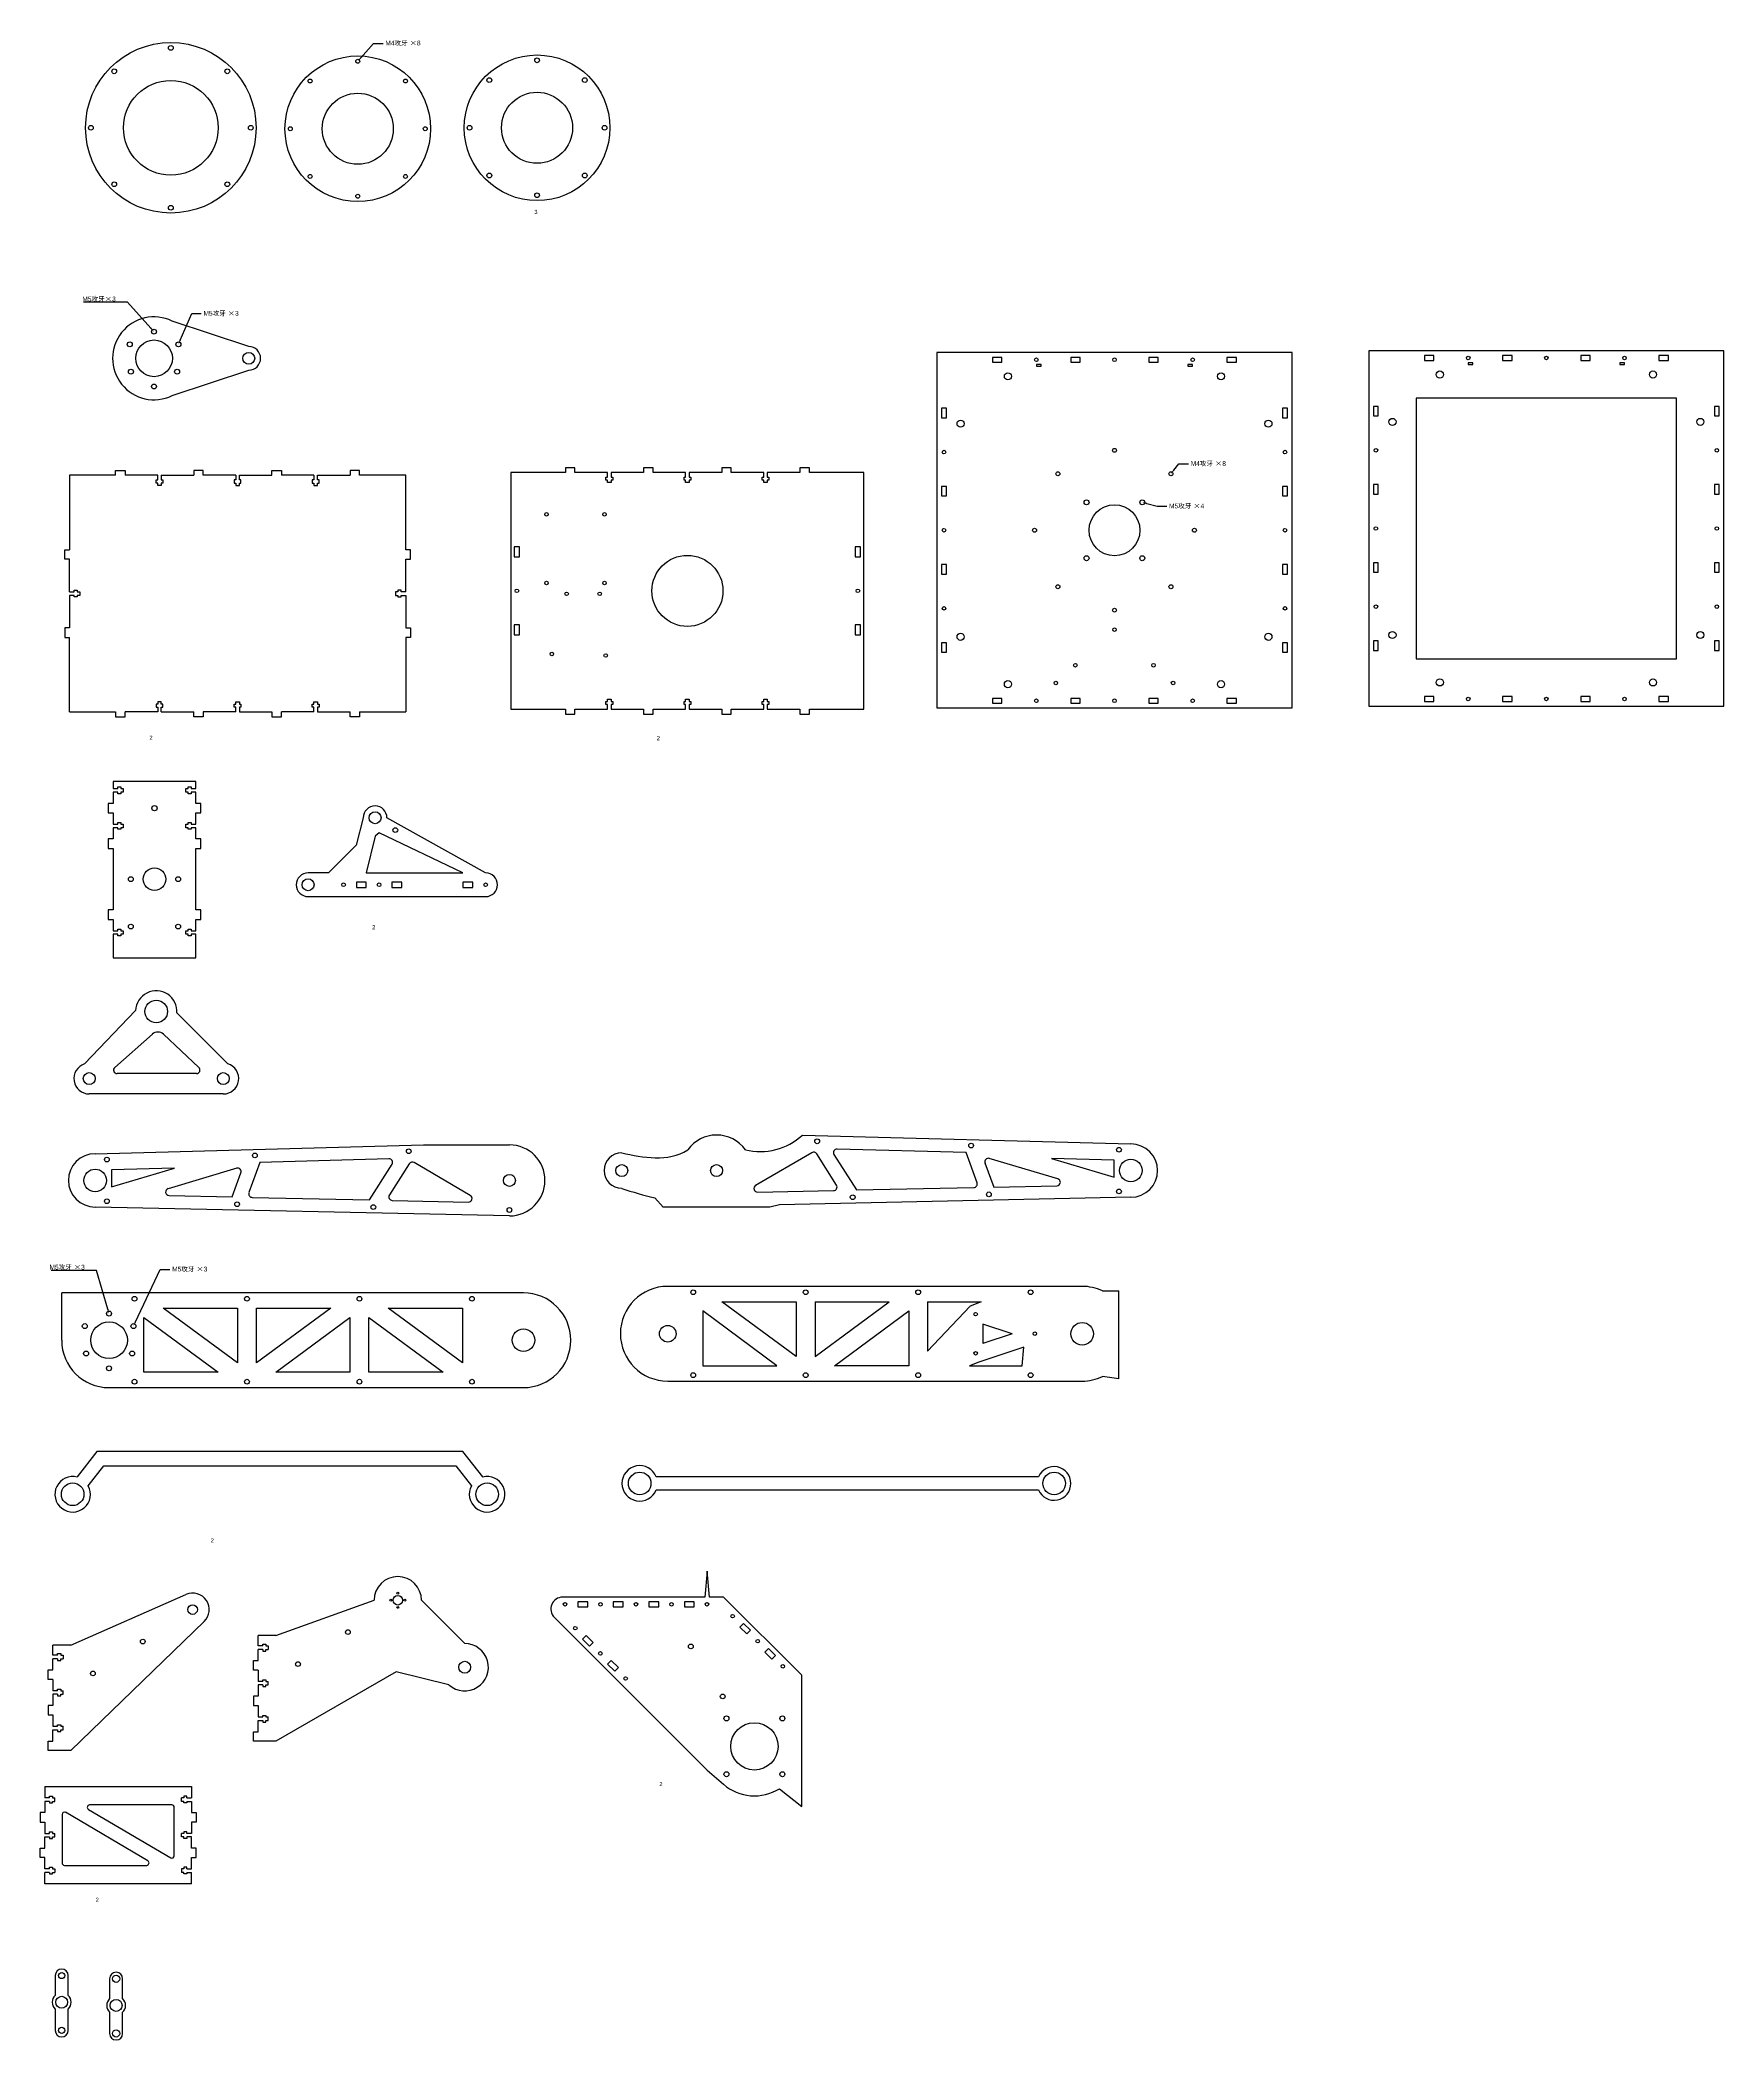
# Model space of a CAD drawing. Header units: millimetres. Extents: x 119 to 1541, y -1617 to 72.
import ezdxf
from ezdxf import colors
from ezdxf.entities.mleader import LeaderData, LeaderLine
from ezdxf.math import Vec2, Vec3

# ---------------------------------------------------------------- set-up
doc = ezdxf.new("R2010")
doc.units = ezdxf.units.MM

msp = doc.modelspace()

# ---------------------------------------------------------------- linework, layer by layer
at = {"color": 7, "linetype": 'Continuous', "lineweight": 25}
for p, q in [((295.4, -186.9), (230.7, -165.5)), ((1176.6, -192.1), (876.6, -192.1)), ((876.6, -192.1), (876.6, -492.1)), ((931.6, -196.1), (923.6, -196.1)), ((923.6, -196.1), (923.6, -200.1)), ((923.6, -200.1), (931.6, -200.1)), ((931.6, -200.1), (931.6, -196.1)), ((964.6, -202.1), (960.6, -202.1)), ((960.6, -202.1), (960.6, -203.6)), ((964.6, -203.6), (964.6, -202.1)), ((997.6, -196.1), (989.6, -196.1)), ((989.6, -196.1), (989.6, -200.1)), ((989.6, -200.1), (997.6, -200.1)), ((997.6, -200.1), (997.6, -196.1)), ((1063.6, -196.1), (1055.6, -196.1)), ((1055.6, -196.1), (1055.6, -200.1)), ((1055.6, -200.1), (1063.6, -200.1)), ((1063.6, -200.1), (1063.6, -196.1)), ((1092.6, -202.1), (1088.6, -202.1)), ((1088.6, -202.1), (1088.6, -203.6)), ((1092.6, -203.6), (1092.6, -202.1)), ((1129.6, -196.1), (1121.6, -196.1)), ((1121.6, -196.1), (1121.6, -200.1)), ((1121.6, -200.1), (1129.6, -200.1)), ((1129.6, -200.1), (1129.6, -196.1)), ((1176.6, -492.1), (1176.6, -192.1)), ((1541.4, -190.6), (1241.4, -190.6)), ((1241.4, -190.6), (1241.4, -490.6)), ((1296.4, -194.5), (1288.4, -194.5)), ((1288.4, -194.5), (1288.4, -198.6)), ((1288.4, -198.6), (1296.4, -198.6)), ((1296.4, -198.6), (1296.4, -194.5)), ((1329.4, -200.6), (1325.4, -200.6)), ((1325.4, -200.6), (1325.4, -202.1)), ((1325.4, -202.1), (1329.4, -202.1)), ((1329.4, -202.1), (1329.4, -200.6)), ((1362.4, -194.5), (1354.4, -194.5)), ((1354.4, -194.5), (1354.4, -198.6)), ((1354.4, -198.6), (1362.4, -198.6)), ((1362.4, -198.6), (1362.4, -194.5)), ((1428.4, -194.5), (1420.4, -194.5)), ((1420.4, -194.5), (1420.4, -198.6)), ((1420.4, -198.6), (1428.4, -198.6)), ((1428.4, -198.6), (1428.4, -194.5)), ((1457.4, -200.6), (1453.4, -200.6)), ((1453.4, -200.6), (1453.4, -202.1)), ((1453.4, -202.1), (1457.4, -202.1)), ((1457.4, -202.1), (1457.4, -200.6)), ((1494.4, -194.5), (1486.4, -194.5)), ((1486.4, -194.5), (1486.4, -198.6)), ((1486.4, -198.6), (1494.4, -198.6)), ((1494.4, -198.6), (1494.4, -194.5)), ((1541.4, -490.6), (1541.4, -190.6)), ((230.7, -228.4), (295.4, -206.9)), ((960.6, -203.6), (964.6, -203.6)), ((1088.6, -203.6), (1092.6, -203.6)), ((1501.4, -230.6), (1281.4, -230.6)), ((1281.4, -230.6), (1281.4, -450.6)), ((1501.4, -450.6), (1501.4, -230.6)), ((884.6, -239.1), (880.6, -239.1)), ((880.6, -239.1), (880.6, -247.1)), ((880.6, -247.1), (884.6, -247.1)), ((884.6, -247.1), (884.6, -239.1)), ((1168.6, -239.1), (1168.6, -247.1)), ((1172.6, -239.1), (1168.6, -239.1)), ((1168.6, -247.1), (1172.6, -247.1)), ((1172.6, -247.1), (1172.6, -239.1)), ((1249.4, -237.5), (1245.4, -237.5)), ((1245.4, -237.5), (1245.4, -245.6)), ((1245.4, -245.6), (1249.4, -245.6)), ((1249.4, -245.6), (1249.4, -237.5)), ((1533.4, -237.5), (1533.4, -245.6)), ((1537.4, -237.5), (1533.4, -237.5)), ((1533.4, -245.6), (1537.4, -245.6)), ((1537.4, -245.6), (1537.4, -237.5)), ((144, -295.6), (144, -358.6)), ((183, -295.6), (144, -295.6)), ((183, -295.6), (183, -291.6)), ((183, -291.6), (191, -291.6)), ((191, -291.6), (191, -295.6)), ((218.5, -295.6), (191, -295.6)), ((217.1, -299.6), (218.5, -299.6)), ((217.1, -302.2), (217.1, -299.6)), ((218.5, -302.2), (217.1, -302.2)), ((218.5, -299.6), (218.5, -295.6)), ((218.5, -304.2), (218.5, -302.2)), ((221.5, -295.6), (221.5, -299.6)), ((221.5, -295.6), (249, -295.6)), ((221.5, -299.6), (222.8, -299.6)), ((221.5, -302.2), (221.5, -304.2)), ((222.8, -302.2), (221.5, -302.2)), ((222.8, -299.6), (222.8, -302.2)), ((249, -291.6), (249, -295.6)), ((257, -291.6), (249, -291.6)), ((257, -295.6), (257, -291.6)), ((284.5, -295.6), (257, -295.6)), ((284.5, -299.6), (283.1, -299.6)), ((283.1, -299.6), (283.1, -302.2)), ((283.1, -302.2), (284.5, -302.2)), ((284.5, -295.6), (284.5, -299.6)), ((284.5, -302.2), (284.5, -304.2)), ((287.5, -299.6), (287.5, -295.6)), ((287.5, -295.6), (315, -295.6)), ((288.8, -299.6), (287.5, -299.6)), ((287.5, -304.2), (287.5, -302.2)), ((287.5, -302.2), (288.8, -302.2)), ((288.8, -302.2), (288.8, -299.6)), ((315, -295.6), (315, -291.6)), ((315, -291.6), (323, -291.6)), ((323, -291.6), (323, -295.6)), ((350.5, -295.6), (323, -295.6)), ((350.5, -299.6), (349.1, -299.6)), ((349.1, -299.6), (349.1, -302.2)), ((349.1, -302.2), (350.5, -302.2)), ((350.5, -295.6), (350.5, -299.6)), ((350.5, -302.2), (350.5, -304.2)), ((353.5, -299.6), (353.5, -295.6)), ((353.5, -295.6), (381, -295.6)), ((354.8, -299.6), (353.5, -299.6)), ((353.5, -304.2), (353.5, -302.2)), ((353.5, -302.2), (354.8, -302.2)), ((354.8, -302.2), (354.8, -299.6)), ((381, -291.6), (381, -295.6)), ((389, -291.6), (381, -291.6)), ((389, -295.6), (389, -291.6)), ((428, -295.6), (389, -295.6)), ((428, -358.6), (428, -295.6)), ((516.9, -293.3), (516.9, -493.3)), ((562.9, -293.3), (516.9, -293.3)), ((562.9, -289.3), (562.9, -293.3)), ((570.9, -289.3), (562.9, -289.3)), ((570.9, -293.3), (570.9, -289.3)), ((598.4, -293.3), (570.9, -293.3)), ((597.1, -297.3), (598.4, -297.3)), ((597.1, -299.9), (597.1, -297.3)), ((598.4, -299.9), (597.1, -299.9)), ((598.4, -297.3), (598.4, -293.3)), ((598.4, -301.9), (598.4, -299.9)), ((601.4, -301.9), (598.4, -301.9)), ((601.4, -293.3), (601.4, -297.3)), ((628.9, -293.3), (601.4, -293.3)), ((601.4, -297.3), (602.8, -297.3)), ((601.4, -299.9), (601.4, -301.9)), ((602.8, -299.9), (601.4, -299.9)), ((602.8, -297.3), (602.8, -299.9)), ((628.9, -289.3), (628.9, -293.3)), ((636.9, -289.3), (628.9, -289.3)), ((636.9, -293.3), (636.9, -289.3)), ((664.4, -293.3), (636.9, -293.3)), ((663.1, -297.3), (664.4, -297.3)), ((663.1, -299.9), (663.1, -297.3)), ((664.4, -299.9), (663.1, -299.9)), ((664.4, -297.3), (664.4, -293.3)), ((664.4, -301.9), (664.4, -299.9)), ((667.4, -301.9), (664.4, -301.9)), ((667.4, -293.3), (667.4, -297.3)), ((694.9, -293.3), (667.4, -293.3)), ((667.4, -297.3), (668.8, -297.3)), ((667.4, -299.9), (667.4, -301.9)), ((668.8, -299.9), (667.4, -299.9)), ((668.8, -297.3), (668.8, -299.9)), ((694.9, -289.3), (694.9, -293.3)), ((702.9, -289.3), (694.9, -289.3)), ((702.9, -293.3), (702.9, -289.3)), ((730.4, -293.3), (702.9, -293.3)), ((729.1, -297.3), (730.4, -297.3)), ((729.1, -299.9), (729.1, -297.3)), ((730.4, -299.9), (729.1, -299.9)), ((730.4, -297.3), (730.4, -293.3)), ((730.4, -301.9), (730.4, -299.9)), ((733.4, -301.9), (730.4, -301.9)), ((733.4, -293.3), (733.4, -297.3)), ((760.9, -293.3), (733.4, -293.3)), ((733.4, -297.3), (734.8, -297.3)), ((733.4, -299.9), (733.4, -301.9)), ((734.8, -299.9), (733.4, -299.9)), ((734.8, -297.3), (734.8, -299.9)), ((760.9, -289.3), (760.9, -293.3)), ((768.9, -289.3), (760.9, -289.3)), ((768.9, -293.3), (768.9, -289.3)), ((814.9, -293.3), (768.9, -293.3)), ((814.9, -493.3), (814.9, -293.3)), ((1245.4, -303.5), (1245.4, -311.6)), ((1249.4, -303.5), (1245.4, -303.5)), ((1249.4, -311.6), (1249.4, -303.5)), ((1533.4, -303.5), (1533.4, -311.6)), ((1537.4, -303.5), (1533.4, -303.5)), ((1537.4, -311.6), (1537.4, -303.5)), ((221.5, -304.2), (218.5, -304.2)), ((284.5, -304.2), (287.5, -304.2)), ((350.5, -304.2), (353.5, -304.2)), ((880.6, -305.1), (880.6, -313.1)), ((884.6, -305.1), (880.6, -305.1)), ((880.6, -313.1), (884.6, -313.1)), ((884.6, -313.1), (884.6, -305.1)), ((1168.6, -305.1), (1168.6, -313.1)), ((1172.6, -305.1), (1168.6, -305.1)), ((1168.6, -313.1), (1172.6, -313.1)), ((1172.6, -313.1), (1172.6, -305.1)), ((1245.4, -311.6), (1249.4, -311.6)), ((1533.4, -311.6), (1537.4, -311.6)), ((140, -366.6), (140, -358.6)), ((140, -358.6), (144, -358.6)), ((144, -366.6), (140, -366.6)), ((144, -394.1), (144, -366.6)), ((432, -358.6), (428, -358.6)), ((428, -366.6), (432, -366.6)), ((428, -394.1), (428, -366.6)), ((432, -366.6), (432, -358.6)), ((524.1, -356.1), (519.7, -356.1)), ((519.7, -356.1), (519.7, -364.5)), ((519.7, -364.5), (524.1, -364.5)), ((524.1, -364.5), (524.1, -356.1)), ((812.1, -356.1), (807.7, -356.1)), ((807.7, -356.1), (807.7, -364.5)), ((807.7, -364.5), (812.1, -364.5)), ((812.1, -364.5), (812.1, -356.1)), ((884.6, -371.1), (880.6, -371.1)), ((880.6, -371.1), (880.6, -379.1)), ((884.6, -379.1), (884.6, -371.1)), ((1172.6, -371.1), (1168.6, -371.1)), ((1168.6, -371.1), (1168.6, -379.1)), ((1172.6, -379.1), (1172.6, -371.1)), ((1249.4, -369.5), (1245.4, -369.5)), ((1245.4, -369.5), (1245.4, -377.6)), ((1249.4, -377.6), (1249.4, -369.5)), ((1537.4, -369.5), (1533.4, -369.5)), ((1533.4, -369.5), (1533.4, -377.6)), ((1537.4, -377.6), (1537.4, -369.5)), ((880.6, -379.1), (884.6, -379.1)), ((1168.6, -379.1), (1172.6, -379.1)), ((1245.4, -377.6), (1249.4, -377.6)), ((1533.4, -377.6), (1537.4, -377.6)), ((144, -394.1), (148, -394.1)), ((144, -397.1), (144, -424.6)), ((148, -397.1), (144, -397.1)), ((148, -392.7), (150.6, -392.7)), ((148, -394.1), (148, -392.7)), ((148, -398.4), (148, -397.1)), ((150.6, -398.4), (148, -398.4)), ((150.6, -392.7), (150.6, -394.1)), ((150.6, -394.1), (152.6, -394.1)), ((150.6, -397.1), (150.6, -398.4)), ((152.6, -397.1), (150.6, -397.1)), ((152.6, -394.1), (152.6, -397.1)), ((421.4, -394.1), (419.4, -394.1)), ((419.4, -394.1), (419.4, -397.1)), ((419.4, -397.1), (421.4, -397.1)), ((424, -392.7), (421.4, -392.7)), ((421.4, -392.7), (421.4, -394.1)), ((421.4, -397.1), (421.4, -398.4)), ((421.4, -398.4), (424, -398.4)), ((424, -394.1), (424, -392.7)), ((428, -394.1), (424, -394.1)), ((424, -398.4), (424, -397.1)), ((424, -397.1), (428, -397.1)), ((428, -397.1), (428, -424.6)), ((524.1, -422.1), (519.7, -422.1)), ((519.7, -422.1), (519.7, -430.5)), ((524.1, -430.5), (524.1, -422.1)), ((812.1, -422.1), (807.7, -422.1)), ((807.7, -422.1), (807.7, -430.5)), ((812.1, -430.5), (812.1, -422.1)), ((140, -424.6), (140, -432.6)), ((144, -424.6), (140, -424.6)), ((140, -432.6), (144, -432.6)), ((144, -495.6), (144, -432.6)), ((428, -424.6), (432, -424.6)), ((432, -432.6), (428, -432.6)), ((428, -432.6), (428, -495.6)), ((432, -424.6), (432, -432.6)), ((519.7, -430.5), (524.1, -430.5)), ((807.7, -430.5), (812.1, -430.5)), ((884.6, -437.1), (880.6, -437.1)), ((880.6, -437.1), (880.6, -445.1)), ((884.6, -445.1), (884.6, -437.1)), ((1168.6, -437.1), (1168.6, -445.1)), ((1172.6, -437.1), (1168.6, -437.1)), ((1172.6, -445.1), (1172.6, -437.1)), ((1249.4, -435.5), (1245.4, -435.5)), ((1245.4, -435.5), (1245.4, -443.6)), ((1249.4, -443.6), (1249.4, -435.5)), ((1533.4, -435.5), (1533.4, -443.6)), ((1537.4, -435.5), (1533.4, -435.5)), ((1537.4, -443.6), (1537.4, -435.5)), ((880.6, -445.1), (884.6, -445.1)), ((1168.6, -445.1), (1172.6, -445.1)), ((1245.4, -443.6), (1249.4, -443.6)), ((1281.4, -450.6), (1501.4, -450.6)), ((1533.4, -443.6), (1537.4, -443.6)), ((218.5, -489), (217.1, -489)), ((217.1, -489), (217.1, -491.6)), ((221.5, -487), (218.5, -487)), ((218.5, -487), (218.5, -489)), ((221.5, -489), (221.5, -487)), ((222.8, -489), (221.5, -489)), ((222.8, -491.6), (222.8, -489)), ((283.1, -489), (284.5, -489)), ((283.1, -491.6), (283.1, -489)), ((284.5, -487), (287.5, -487)), ((284.5, -489), (284.5, -487)), ((287.5, -487), (287.5, -489)), ((287.5, -489), (288.8, -489)), ((288.8, -489), (288.8, -491.6)), ((349.1, -489), (350.5, -489)), ((349.1, -491.6), (349.1, -489)), ((350.5, -487), (353.5, -487)), ((350.5, -489), (350.5, -487)), ((353.5, -487), (353.5, -489)), ((353.5, -489), (354.8, -489)), ((354.8, -489), (354.8, -491.6)), ((597.1, -486.7), (598.4, -486.7)), ((597.1, -489.3), (597.1, -486.7)), ((598.4, -489.3), (597.1, -489.3)), ((598.4, -484.7), (601.4, -484.7)), ((598.4, -486.7), (598.4, -484.7)), ((598.4, -493.3), (598.4, -489.3)), ((601.4, -484.7), (601.4, -486.7)), ((601.4, -486.7), (602.8, -486.7)), ((601.4, -489.3), (601.4, -493.3)), ((602.8, -489.3), (601.4, -489.3)), ((602.8, -486.7), (602.8, -489.3)), ((663.1, -486.7), (664.4, -486.7)), ((663.1, -489.3), (663.1, -486.7)), ((664.4, -489.3), (663.1, -489.3)), ((664.4, -484.7), (667.4, -484.7)), ((664.4, -486.7), (664.4, -484.7)), ((664.4, -493.3), (664.4, -489.3)), ((667.4, -484.7), (667.4, -486.7)), ((667.4, -486.7), (668.8, -486.7)), ((667.4, -489.3), (667.4, -493.3)), ((668.8, -489.3), (667.4, -489.3)), ((668.8, -486.7), (668.8, -489.3)), ((729.1, -486.7), (730.4, -486.7)), ((729.1, -489.3), (729.1, -486.7)), ((730.4, -489.3), (729.1, -489.3)), ((730.4, -484.7), (733.4, -484.7)), ((730.4, -486.7), (730.4, -484.7)), ((730.4, -493.3), (730.4, -489.3)), ((733.4, -484.7), (733.4, -486.7)), ((733.4, -486.7), (734.8, -486.7)), ((733.4, -489.3), (733.4, -493.3)), ((734.8, -489.3), (733.4, -489.3)), ((734.8, -486.7), (734.8, -489.3)), ((923.6, -484.1), (923.6, -488.1)), ((931.6, -484.1), (923.6, -484.1)), ((923.6, -488.1), (931.6, -488.1)), ((931.6, -488.1), (931.6, -484.1)), ((989.6, -484.1), (989.6, -488.1)), ((997.6, -484.1), (989.6, -484.1)), ((989.6, -488.1), (997.6, -488.1)), ((997.6, -488.1), (997.6, -484.1)), ((1063.6, -484.1), (1055.6, -484.1)), ((1055.6, -484.1), (1055.6, -488.1)), ((1055.6, -488.1), (1063.6, -488.1)), ((1063.6, -488.1), (1063.6, -484.1)), ((1129.6, -484.1), (1121.6, -484.1)), ((1121.6, -484.1), (1121.6, -488.1)), ((1121.6, -488.1), (1129.6, -488.1)), ((1129.6, -488.1), (1129.6, -484.1)), ((1288.4, -482.5), (1288.4, -486.6)), ((1296.4, -482.5), (1288.4, -482.5)), ((1288.4, -486.6), (1296.4, -486.6)), ((1296.4, -486.6), (1296.4, -482.5)), ((1354.4, -482.5), (1354.4, -486.6)), ((1362.4, -482.5), (1354.4, -482.5)), ((1354.4, -486.6), (1362.4, -486.6)), ((1362.4, -486.6), (1362.4, -482.5)), ((1428.4, -482.5), (1420.4, -482.5)), ((1420.4, -482.5), (1420.4, -486.6)), ((1420.4, -486.6), (1428.4, -486.6)), ((1428.4, -486.6), (1428.4, -482.5)), ((1494.4, -482.5), (1486.4, -482.5)), ((1486.4, -482.5), (1486.4, -486.6)), ((1486.4, -486.6), (1494.4, -486.6)), ((1494.4, -486.6), (1494.4, -482.5)), ((144, -495.6), (183, -495.6)), ((183, -495.6), (183, -499.6)), ((183, -499.6), (191, -499.6)), ((218.5, -495.6), (191, -495.6)), ((191, -499.6), (191, -495.6)), ((217.1, -491.6), (218.5, -491.6)), ((218.5, -491.6), (218.5, -495.6)), ((221.5, -495.6), (221.5, -491.6)), ((221.5, -491.6), (222.8, -491.6)), ((221.5, -495.6), (249, -495.6)), ((249, -499.6), (249, -495.6)), ((257, -499.6), (249, -499.6)), ((284.5, -495.6), (257, -495.6)), ((257, -495.6), (257, -499.6)), ((284.5, -491.6), (283.1, -491.6)), ((284.5, -495.6), (284.5, -491.6)), ((287.5, -491.6), (287.5, -495.6)), ((288.8, -491.6), (287.5, -491.6)), ((287.5, -495.6), (315, -495.6)), ((315, -495.6), (315, -499.6)), ((315, -499.6), (323, -499.6)), ((350.5, -495.6), (323, -495.6)), ((323, -499.6), (323, -495.6)), ((350.5, -491.6), (349.1, -491.6)), ((350.5, -495.6), (350.5, -491.6)), ((353.5, -491.6), (353.5, -495.6)), ((354.8, -491.6), (353.5, -491.6)), ((353.5, -495.6), (381, -495.6)), ((381, -499.6), (381, -495.6)), ((389, -499.6), (381, -499.6)), ((389, -495.6), (428, -495.6)), ((389, -495.6), (389, -499.6)), ((516.9, -493.3), (562.9, -493.3)), ((562.9, -493.3), (562.9, -497.3)), ((562.9, -497.3), (570.9, -497.3)), ((570.9, -493.3), (598.4, -493.3)), ((570.9, -497.3), (570.9, -493.3)), ((601.4, -493.3), (628.9, -493.3)), ((628.9, -493.3), (628.9, -497.3)), ((628.9, -497.3), (636.9, -497.3)), ((636.9, -493.3), (664.4, -493.3)), ((636.9, -497.3), (636.9, -493.3)), ((667.4, -493.3), (694.9, -493.3)), ((694.9, -493.3), (694.9, -497.3)), ((694.9, -497.3), (702.9, -497.3)), ((702.9, -493.3), (730.4, -493.3)), ((702.9, -497.3), (702.9, -493.3)), ((733.4, -493.3), (760.9, -493.3)), ((760.9, -493.3), (760.9, -497.3)), ((760.9, -497.3), (768.9, -497.3)), ((768.9, -493.3), (814.9, -493.3)), ((768.9, -497.3), (768.9, -493.3)), ((876.6, -492.1), (1176.6, -492.1)), ((1241.4, -490.6), (1541.4, -490.6)), ((180.8, -554.3), (180.8, -560.3)), ((250.8, -554.3), (180.8, -554.3)), ((250.8, -560.3), (250.8, -554.3)), ((176.8, -572.8), (176.8, -580.8)), ((180.8, -572.8), (176.8, -572.8)), ((180.8, -560.3), (184.8, -560.3)), ((180.8, -563.3), (180.8, -572.8)), ((184.8, -563.3), (180.8, -563.3)), ((184.8, -558.9), (187.4, -558.9)), ((184.8, -560.3), (184.8, -558.9)), ((184.8, -564.6), (184.8, -563.3)), ((187.4, -564.6), (184.8, -564.6)), ((187.4, -558.9), (187.4, -560.3)), ((187.4, -560.3), (189.4, -560.3)), ((187.4, -563.3), (187.4, -564.6)), ((189.4, -563.3), (187.4, -563.3)), ((189.4, -560.3), (189.4, -563.3)), ((242.2, -560.3), (244.2, -560.3)), ((242.2, -563.3), (242.2, -560.3)), ((244.2, -563.3), (242.2, -563.3)), ((244.2, -558.9), (246.8, -558.9)), ((244.2, -560.3), (244.2, -558.9)), ((244.2, -564.6), (244.2, -563.3)), ((246.8, -564.6), (244.2, -564.6)), ((246.8, -558.9), (246.8, -560.3)), ((246.8, -560.3), (250.8, -560.3)), ((246.8, -563.3), (246.8, -564.6)), ((250.8, -563.3), (246.8, -563.3)), ((250.8, -572.8), (250.8, -563.3)), ((254.8, -572.8), (250.8, -572.8)), ((254.8, -580.8), (254.8, -572.8)), ((176.8, -580.8), (180.8, -580.8)), ((180.8, -580.8), (180.8, -590.3)), ((180.8, -590.3), (184.8, -590.3)), ((184.8, -588.9), (187.4, -588.9)), ((184.8, -590.3), (184.8, -588.9)), ((187.4, -588.9), (187.4, -590.3)), ((187.4, -590.3), (189.4, -590.3)), ((189.4, -590.3), (189.4, -593.3)), ((242.2, -590.3), (244.2, -590.3)), ((242.2, -593.3), (242.2, -590.3)), ((244.2, -588.9), (246.8, -588.9)), ((244.2, -590.3), (244.2, -588.9)), ((246.8, -588.9), (246.8, -590.3)), ((246.8, -590.3), (250.8, -590.3)), ((250.8, -580.8), (254.8, -580.8)), ((250.8, -590.3), (250.8, -580.8)), ((392.1, -584.9), (386.1, -608.2)), ((495.5, -631.5), (412.1, -584.9)), ((176.8, -602.8), (176.8, -610.8)), ((180.8, -602.8), (176.8, -602.8)), ((180.8, -593.3), (180.8, -602.8)), ((184.8, -593.3), (180.8, -593.3)), ((184.8, -594.6), (184.8, -593.3)), ((187.4, -594.6), (184.8, -594.6)), ((187.4, -593.3), (187.4, -594.6)), ((189.4, -593.3), (187.4, -593.3)), ((244.2, -593.3), (242.2, -593.3)), ((244.2, -594.6), (244.2, -593.3)), ((246.8, -594.6), (244.2, -594.6)), ((246.8, -593.3), (246.8, -594.6)), ((250.8, -593.3), (246.8, -593.3)), ((250.8, -602.8), (250.8, -593.3)), ((254.8, -602.8), (250.8, -602.8)), ((254.8, -610.8), (254.8, -602.8)), ((402.1, -600.5), (394.7, -631.5)), ((405.5, -597.6), (402.1, -600.5)), ((476.3, -631.5), (405.5, -597.6)), ((176.8, -610.8), (180.8, -610.8)), ((180.8, -610.8), (180.8, -662.8)), ((250.8, -610.8), (254.8, -610.8)), ((250.8, -662.8), (250.8, -610.8)), ((386.1, -608.2), (362.9, -631.5)), ((362.9, -631.5), (345.5, -631.5)), ((394.7, -639.3), (386.3, -639.3)), ((386.3, -639.3), (386.3, -643.7)), ((394.7, -631.5), (476.3, -631.5)), ((394.7, -643.7), (394.7, -639.3)), ((416.3, -639.3), (416.3, -643.7)), ((424.7, -639.3), (416.3, -639.3)), ((424.7, -643.7), (424.7, -639.3)), ((484.7, -639.3), (476.3, -639.3)), ((476.3, -639.3), (476.3, -643.7)), ((484.7, -643.7), (484.7, -639.3)), ((345.5, -651.5), (495.5, -651.5)), ((386.3, -643.7), (394.7, -643.7)), ((416.3, -643.7), (424.7, -643.7)), ((476.3, -643.7), (484.7, -643.7)), ((176.8, -662.8), (176.8, -670.8)), ((180.8, -662.8), (176.8, -662.8)), ((176.8, -670.8), (180.8, -670.8)), ((180.8, -670.8), (180.8, -680.3)), ((254.8, -662.8), (250.8, -662.8)), ((250.8, -670.8), (254.8, -670.8)), ((250.8, -680.3), (250.8, -670.8)), ((254.8, -670.8), (254.8, -662.8)), ((180.8, -680.3), (184.8, -680.3)), ((180.8, -683.3), (180.8, -703.3)), ((184.8, -683.3), (180.8, -683.3)), ((184.8, -678.9), (187.4, -678.9)), ((184.8, -680.3), (184.8, -678.9)), ((184.8, -684.6), (184.8, -683.3)), ((187.4, -684.6), (184.8, -684.6)), ((187.4, -678.9), (187.4, -680.3)), ((187.4, -680.3), (189.4, -680.3)), ((187.4, -683.3), (187.4, -684.6)), ((189.4, -683.3), (187.4, -683.3)), ((189.4, -680.3), (189.4, -683.3)), ((242.2, -680.3), (244.2, -680.3)), ((242.2, -683.3), (242.2, -680.3)), ((244.2, -683.3), (242.2, -683.3)), ((244.2, -678.9), (246.8, -678.9)), ((244.2, -680.3), (244.2, -678.9)), ((244.2, -684.6), (244.2, -683.3)), ((246.8, -684.6), (244.2, -684.6)), ((246.8, -678.9), (246.8, -680.3)), ((246.8, -680.3), (250.8, -680.3)), ((246.8, -683.3), (246.8, -684.6)), ((250.8, -683.3), (246.8, -683.3)), ((250.8, -703.3), (250.8, -683.3)), ((180.8, -703.3), (250.8, -703.3)), ((156.7, -792.8), (199.8, -747.8)), ((277.8, -792.7), (234.8, -749.7)), ((182.2, -795.8), (214, -767.6)), ((223.4, -767.8), (253.2, -795.8)), ((251.2, -801), (184.2, -801)), ((273.9, -818.2), (160.7, -818.2)), ((165.6, -868.7), (443, -861.2)), ((443, -861.2), (515.6, -861.2)), ((763.1, -852.9), (1040.5, -860.4)), ((304.8, -876), (295.5, -901.5)), ((413.8, -873), (304.8, -876)), ((397.3, -907.7), (416.4, -877.6)), ((431, -877.1), (414.2, -903.5)), ((482.5, -903.9), (435, -876.1)), ((771.1, -867.8), (723.5, -895.5)), ((791.9, -895.2), (775.1, -868.8)), ((789.7, -869.3), (808.7, -899.3)), ((901.2, -867.6), (792.3, -864.7)), ((910.5, -893.2), (901.2, -867.6)), ((917.2, -876.5), (924.6, -896.9)), ((978.7, -889.8), (920.9, -872.6)), ((1026.4, -874), (973.4, -872.6)), ((973.4, -872.6), (1026.4, -888.4)), ((1026.4, -888.4), (1026.4, -874)), ((232.7, -880.9), (179.6, -882.4)), ((179.6, -896.7), (232.7, -880.9)), ((179.6, -882.4), (179.6, -896.7)), ((285.2, -880.9), (227.4, -898.2)), ((281.4, -905.2), (288.8, -884.8)), ((228.2, -904), (281.4, -905.2)), ((298.3, -905.6), (397.3, -907.7)), ((416.7, -908.1), (481, -909.5)), ((645.5, -913.9), (638.4, -905.9)), ((725.1, -901.1), (789.4, -899.8)), ((743.8, -911.7), (735.5, -913.9)), ((1040.5, -905.4), (743.8, -911.7)), ((808.7, -899.3), (907.8, -897.2)), ((924.6, -896.9), (977.9, -895.7)), ((515.6, -921.2), (165.6, -913.7)), ((735.5, -913.9), (645.5, -913.9)), ((137.4, -1026.2), (137.4, -986.2)), ((527.4, -986.2), (137.4, -986.2)), ((999.3, -980.7), (649.3, -980.7)), ((695.1, -993.7), (757.8, -993.7)), ((757.8, -1039.9), (695.1, -993.7)), ((757.8, -993.7), (757.8, -1039.9)), ((773.8, -1039.9), (836.4, -993.7)), ((773.8, -993.7), (836.4, -993.7)), ((773.8, -993.7), (773.8, -1039.9)), ((868.8, -993.7), (914.1, -993.7)), ((868.8, -993.7), (868.8, -1035.5)), ((914.1, -993.7), (904.7, -997.4)), ((1016.5, -984.6), (1030.3, -984.6)), ((1030.3, -1058.8), (1030.3, -984.6)), ((206.9, -1053.2), (206.9, -1007)), ((206.9, -1007), (269.6, -1053.2)), ((285.9, -1045.3), (223.2, -999.2)), ((223.2, -999.2), (285.9, -999.2)), ((285.9, -999.2), (285.9, -1045.3)), ((364.6, -999.2), (301.9, -1045.3)), ((301.9, -999.2), (364.6, -999.2)), ((301.9, -1045.3), (301.9, -999.2)), ((318.2, -1053.2), (380.9, -1007)), ((380.9, -1007), (380.9, -1053.2)), ((396.9, -1007), (459.6, -1053.2)), ((396.9, -1053.2), (396.9, -1007)), ((413.2, -999.2), (475.9, -999.2)), ((475.9, -1045.3), (413.2, -999.2)), ((475.9, -999.2), (475.9, -1045.3)), ((741.4, -1047.7), (678.8, -1001.5)), ((678.8, -1001.5), (678.8, -1047.7)), ((790.1, -1047.7), (852.8, -1001.5)), ((852.8, -1001.5), (852.8, -1047.7)), ((904.7, -997.4), (868.8, -1035.5)), ((915.3, -1012.5), (915.3, -1028.9)), ((940.2, -1020.7), (915.3, -1012.5)), ((940.2, -1020.7), (915.3, -1028.9)), ((912, -1044.7), (904.2, -1047.7)), ((950.1, -1032.1), (912, -1044.7)), ((948.6, -1047.7), (950.1, -1032.1)), ((269.6, -1053.2), (206.9, -1053.2)), ((380.9, -1053.2), (318.2, -1053.2)), ((459.6, -1053.2), (396.9, -1053.2)), ((649.3, -1060.7), (999.3, -1060.7)), ((678.8, -1047.7), (741.4, -1047.7)), ((852.8, -1047.7), (790.1, -1047.7)), ((904.2, -1047.7), (948.6, -1047.7)), ((1030.3, -1058.8), (1016.5, -1056.8)), ((177.4, -1066.2), (527.4, -1066.2)), ((167.2, -1120.3), (150.4, -1141.7)), ((476.2, -1120.3), (167.2, -1120.3)), ((493, -1141.7), (476.2, -1120.3)), ((159.9, -1149.1), (173.1, -1132.3)), ((173.1, -1132.3), (470.3, -1132.3)), ((470.3, -1132.3), (483.5, -1149.1)), ((962.5, -1141.6), (639.5, -1141.6)), ((639.5, -1152.6), (962.5, -1152.6)), ((682.5, -1221.2), (680.5, -1243.2)), ((684.5, -1243.2), (682.5, -1221.2)), ((145, -1283.6), (242.4, -1240.9)), ((318.3, -1275.6), (401.3, -1245.8)), ((477.8, -1282.4), (441.3, -1245.8)), ((680.5, -1243.2), (560.6, -1243.2)), ((581.7, -1247), (573.3, -1247)), ((573.3, -1247), (573.3, -1251.4)), ((581.7, -1251.4), (581.7, -1247)), ((603.3, -1247), (603.3, -1251.4)), ((611.7, -1247), (603.3, -1247)), ((611.7, -1251.4), (611.7, -1247)), ((633.3, -1247), (633.3, -1251.4)), ((641.7, -1247), (633.3, -1247)), ((641.7, -1251.4), (641.7, -1247)), ((663.3, -1247), (663.3, -1251.4)), ((671.7, -1247), (663.3, -1247)), ((671.7, -1251.4), (671.7, -1247)), ((696.5, -1243.2), (684.5, -1243.2)), ((762.5, -1309.2), (696.5, -1243.2)), ((145, -1372.7), (257.8, -1263.8)), ((553.5, -1260.2), (682.5, -1389.2)), ((573.3, -1251.4), (581.7, -1251.4)), ((603.3, -1251.4), (611.7, -1251.4)), ((633.3, -1251.4), (641.7, -1251.4)), ((663.3, -1251.4), (671.7, -1251.4)), ((713.3, -1265.3), (710.1, -1268.4)), ((719.2, -1271.2), (713.3, -1265.3)), ((130, -1292.2), (130, -1283.6)), ((145, -1283.6), (130, -1283.6)), ((303.3, -1284.3), (303.3, -1275.6)), ((318.3, -1275.6), (303.3, -1275.6)), ((307.3, -1283), (309.9, -1283)), ((307.3, -1284.3), (307.3, -1283)), ((309.9, -1283), (309.9, -1284.3)), ((580.4, -1275.5), (577.3, -1278.6)), ((577.3, -1278.6), (583.3, -1284.6)), ((586.4, -1281.5), (580.4, -1275.5)), ((583.3, -1284.6), (586.4, -1281.5)), ((710.1, -1268.4), (716.1, -1274.3)), ((716.1, -1274.3), (719.2, -1271.2)), ((134, -1292.2), (130, -1292.2)), ((130, -1304.7), (130, -1295.2)), ((134, -1295.2), (130, -1295.2)), ((134, -1290.9), (136.6, -1290.9)), ((134, -1292.2), (134, -1290.9)), ((134, -1295.2), (134, -1296.6)), ((134, -1296.6), (136.6, -1296.6)), ((136.6, -1290.9), (136.6, -1292.2)), ((136.6, -1292.2), (138.6, -1292.2)), ((136.6, -1296.6), (136.6, -1295.2)), ((136.6, -1295.2), (138.6, -1295.2)), ((138.6, -1292.2), (138.6, -1295.2)), ((299.3, -1304.8), (299.3, -1296.8)), ((299.3, -1296.8), (303.3, -1296.8)), ((307.3, -1284.3), (303.3, -1284.3)), ((303.3, -1296.8), (303.3, -1287.3)), ((307.3, -1287.3), (303.3, -1287.3)), ((307.3, -1287.3), (307.3, -1288.7)), ((307.3, -1288.7), (309.9, -1288.7)), ((309.9, -1284.3), (311.9, -1284.3)), ((309.9, -1288.7), (309.9, -1287.3)), ((309.9, -1287.3), (311.9, -1287.3)), ((311.9, -1284.3), (311.9, -1287.3)), ((601.6, -1296.7), (598.5, -1299.8)), ((598.5, -1299.8), (604.5, -1305.8)), ((607.6, -1302.7), (601.6, -1296.7)), ((734.5, -1286.5), (731.4, -1289.6)), ((731.4, -1289.6), (737.3, -1295.5)), ((740.4, -1292.4), (734.5, -1286.5)), ((737.3, -1295.5), (740.4, -1292.4)), ((126, -1312.7), (126, -1304.7)), ((126, -1304.7), (130, -1304.7)), ((130, -1312.7), (126, -1312.7)), ((130, -1312.7), (130, -1322.2)), ((303.3, -1304.8), (299.3, -1304.8)), ((303.3, -1304.8), (303.3, -1314.3)), ((307.3, -1314.3), (303.3, -1314.3)), ((303.3, -1317.3), (303.3, -1326.8)), ((307.3, -1317.3), (303.3, -1317.3)), ((307.3, -1313), (309.9, -1313)), ((307.3, -1314.3), (307.3, -1313)), ((307.3, -1317.3), (307.3, -1318.7)), ((309.9, -1313), (309.9, -1314.3)), ((309.9, -1314.3), (311.9, -1314.3)), ((309.9, -1318.7), (309.9, -1317.3)), ((309.9, -1317.3), (311.9, -1317.3)), ((311.9, -1317.3), (311.9, -1314.3)), ((419.8, -1306.2), (318.3, -1364.8)), ((464.5, -1317.3), (419.8, -1306.2)), ((604.5, -1305.8), (607.6, -1302.7)), ((762.5, -1420), (762.5, -1309.2)), ((134, -1322.2), (130, -1322.2)), ((130, -1325.2), (130, -1334.7)), ((134, -1325.2), (130, -1325.2)), ((134, -1320.9), (136.6, -1320.9)), ((134, -1322.2), (134, -1320.9)), ((134, -1325.2), (134, -1326.6)), ((134, -1326.6), (136.6, -1326.6)), ((136.6, -1320.9), (136.6, -1322.2)), ((136.6, -1322.2), (138.6, -1322.2)), ((136.6, -1326.6), (136.6, -1325.2)), ((136.6, -1325.2), (138.6, -1325.2)), ((138.6, -1325.2), (138.6, -1322.2)), ((299.3, -1326.8), (299.3, -1334.8)), ((303.3, -1326.8), (299.3, -1326.8)), ((307.3, -1318.7), (309.9, -1318.7)), ((126, -1334.7), (126, -1342.7)), ((130, -1334.7), (126, -1334.7)), ((126, -1342.7), (130, -1342.7)), ((130, -1342.7), (130, -1352.2)), ((134, -1350.9), (136.6, -1350.9)), ((134, -1352.2), (134, -1350.9)), ((136.6, -1350.9), (136.6, -1352.2)), ((299.3, -1334.8), (303.3, -1334.8)), ((303.3, -1334.8), (303.3, -1344.3)), ((303.3, -1344.3), (307.3, -1344.3)), ((303.3, -1356.8), (303.3, -1347.3)), ((303.3, -1347.3), (307.3, -1347.3)), ((307.3, -1343), (309.9, -1343)), ((307.3, -1344.3), (307.3, -1343)), ((307.3, -1347.3), (307.3, -1348.7)), ((307.3, -1348.7), (309.9, -1348.7)), ((309.9, -1343), (309.9, -1344.3)), ((309.9, -1344.3), (311.9, -1344.3)), ((309.9, -1348.7), (309.9, -1347.3)), ((309.9, -1347.3), (311.9, -1347.3)), ((311.9, -1347.3), (311.9, -1344.3)), ((126, -1372.7), (126, -1364.7)), ((126, -1364.7), (130, -1364.7)), ((130, -1352.2), (134, -1352.2)), ((130, -1364.7), (130, -1355.2)), ((130, -1355.2), (134, -1355.2)), ((134, -1355.2), (134, -1356.6)), ((134, -1356.6), (136.6, -1356.6)), ((136.6, -1352.2), (138.6, -1352.2)), ((136.6, -1356.6), (136.6, -1355.2)), ((136.6, -1355.2), (138.6, -1355.2)), ((138.6, -1355.2), (138.6, -1352.2)), ((299.3, -1364.8), (299.3, -1356.8)), ((299.3, -1356.8), (303.3, -1356.8)), ((318.3, -1364.8), (299.3, -1364.8)), ((145, -1372.7), (126, -1372.7)), ((682.5, -1389.2), (696.3, -1401.2)), ((123.1, -1403.2), (123.1, -1412.7)), ((123.1, -1403.2), (247.1, -1403.2)), ((127.1, -1412.7), (123.1, -1412.7)), ((123.1, -1415.7), (123.1, -1425.2)), ((127.1, -1415.7), (123.1, -1415.7)), ((127.1, -1411.3), (129.7, -1411.3)), ((127.1, -1412.7), (127.1, -1411.3)), ((127.1, -1415.7), (127.1, -1417)), ((127.1, -1417), (129.7, -1417)), ((129.7, -1411.3), (129.7, -1412.7)), ((129.7, -1412.7), (131.7, -1412.7)), ((129.7, -1417), (129.7, -1415.7)), ((129.7, -1415.7), (131.7, -1415.7)), ((131.7, -1415.7), (131.7, -1412.7)), ((230.5, -1418.7), (161, -1418.7)), ((240.5, -1412.7), (238.5, -1412.7)), ((238.5, -1415.7), (238.5, -1412.7)), ((240.5, -1415.7), (238.5, -1415.7)), ((243.1, -1411.3), (240.5, -1411.3)), ((240.5, -1411.3), (240.5, -1412.7)), ((240.5, -1417), (240.5, -1415.7)), ((243.1, -1417), (240.5, -1417)), ((243.1, -1412.7), (243.1, -1411.3)), ((243.1, -1412.7), (247.1, -1412.7)), ((243.1, -1415.7), (243.1, -1417)), ((243.1, -1415.7), (247.1, -1415.7)), ((247.1, -1403.2), (247.1, -1412.7)), ((247.1, -1415.7), (247.1, -1425.2)), ((743.6, -1405), (762.5, -1420)), ((119.1, -1425.2), (119.1, -1433.2)), ((123.1, -1425.2), (119.1, -1425.2)), ((119.1, -1433.2), (123.1, -1433.2)), ((123.1, -1433.2), (123.1, -1442.7)), ((137.7, -1426.7), (137.7, -1467.7)), ((210.2, -1465.9), (140.7, -1424.9)), ((160, -1422.4), (229.5, -1463.4)), ((232.5, -1461.6), (232.5, -1420.7)), ((247.1, -1425.2), (251.1, -1425.2)), ((251.1, -1433.2), (247.1, -1433.2)), ((247.1, -1433.2), (247.1, -1442.7)), ((251.1, -1425.2), (251.1, -1433.2)), ((123.1, -1442.7), (127.1, -1442.7)), ((123.1, -1455.2), (123.1, -1445.7)), ((123.1, -1445.7), (127.1, -1445.7)), ((127.1, -1441.3), (129.7, -1441.3)), ((127.1, -1442.7), (127.1, -1441.3)), ((127.1, -1445.7), (127.1, -1447)), ((127.1, -1447), (129.7, -1447)), ((129.7, -1441.3), (129.7, -1442.7)), ((129.7, -1442.7), (131.7, -1442.7)), ((129.7, -1447), (129.7, -1445.7)), ((129.7, -1445.7), (131.7, -1445.7)), ((131.7, -1445.7), (131.7, -1442.7)), ((240.5, -1442.7), (238.5, -1442.7)), ((238.5, -1445.7), (238.5, -1442.7)), ((240.5, -1445.7), (238.5, -1445.7)), ((243.1, -1441.3), (240.5, -1441.3)), ((240.5, -1441.3), (240.5, -1442.7)), ((240.5, -1447), (240.5, -1445.7)), ((243.1, -1447), (240.5, -1447)), ((243.1, -1442.7), (243.1, -1441.3)), ((247.1, -1442.7), (243.1, -1442.7)), ((243.1, -1445.7), (243.1, -1447)), ((247.1, -1445.7), (243.1, -1445.7)), ((247.1, -1455.2), (247.1, -1445.7)), ((119.1, -1463.2), (119.1, -1455.2)), ((119.1, -1455.2), (123.1, -1455.2)), ((123.1, -1463.2), (119.1, -1463.2)), ((123.1, -1472.7), (123.1, -1463.2)), ((251.1, -1455.2), (247.1, -1455.2)), ((247.1, -1463.2), (251.1, -1463.2)), ((247.1, -1472.7), (247.1, -1463.2)), ((251.1, -1463.2), (251.1, -1455.2)), ((127.1, -1472.7), (123.1, -1472.7)), ((123.1, -1485.2), (123.1, -1475.7)), ((127.1, -1475.7), (123.1, -1475.7)), ((247.1, -1485.2), (123.1, -1485.2)), ((127.1, -1471.3), (129.7, -1471.3)), ((127.1, -1472.7), (127.1, -1471.3)), ((127.1, -1475.7), (127.1, -1477)), ((127.1, -1477), (129.7, -1477)), ((129.7, -1471.3), (129.7, -1472.7)), ((129.7, -1472.7), (131.7, -1472.7)), ((129.7, -1477), (129.7, -1475.7)), ((129.7, -1475.7), (131.7, -1475.7)), ((131.7, -1472.7), (131.7, -1475.7)), ((139.7, -1469.7), (209.2, -1469.7)), ((240.5, -1472.7), (238.5, -1472.7)), ((238.5, -1472.7), (238.5, -1475.7)), ((240.5, -1475.7), (238.5, -1475.7)), ((243.1, -1471.3), (240.5, -1471.3)), ((240.5, -1471.3), (240.5, -1472.7)), ((240.5, -1477), (240.5, -1475.7)), ((243.1, -1477), (240.5, -1477)), ((243.1, -1472.7), (243.1, -1471.3)), ((243.1, -1472.7), (247.1, -1472.7)), ((243.1, -1475.7), (243.1, -1477)), ((243.1, -1475.7), (247.1, -1475.7)), ((247.1, -1485.2), (247.1, -1475.7)), ((131.9, -1562.8), (131.9, -1579.5)), ((142.9, -1579.5), (142.9, -1562.8)), ((177.9, -1565.5), (177.9, -1582.1)), ((188.9, -1582.1), (188.9, -1565.5)), ((131.9, -1591.1), (131.9, -1609.1)), ((142.9, -1609.1), (142.9, -1591.1)), ((177.9, -1593.8), (177.9, -1611.7)), ((188.9, -1611.7), (188.9, -1593.8))]:
    msp.add_line(p, q, dxfattribs=at)
for centre, radius in [((229.6, -2.2), 72), ((229.6, 65.3), 2), ((387.5, -3), 61.5), ((387.5, 54), 1.65), ((538.9, -2.2), 61.5), ((538.9, 54.8), 2), ((181.8, 45.5), 2), ((229.6, -2.2), 40), ((277.3, 45.5), 2), ((347.2, 37.3), 1.65), ((427.8, 37.3), 1.65), ((498.6, 38.1), 2), ((579.2, 38.1), 2), ((387.5, -3), 30), ((538.9, -2.2), 30), ((162.1, -2.2), 2), ((297.1, -2.2), 2), ((330.5, -3), 1.65), ((444.5, -3), 1.65), ((481.9, -2.2), 2), ((595.9, -2.2), 2), ((181.8, -49.9), 2), ((277.3, -49.9), 2), ((347.2, -43.3), 1.65), ((427.8, -43.3), 1.65), ((498.6, -42.5), 2), ((579.2, -42.5), 2), ((387.5, -60), 1.65), ((538.9, -59.2), 2), ((229.6, -69.7), 2), ((194.9, -185.1), 2.1), ((215.4, -196.9), 15.5), ((215.4, -174.4), 2.1), ((236, -185.1), 2.1), ((295.4, -196.9), 5.03), ((960.6, -198.1), 1.5), ((1026.6, -198.1), 1.5), ((1092.6, -198.1), 1.5), ((1325.4, -196.6), 1.5), ((1391.4, -196.6), 1.5), ((1457.4, -196.6), 1.5), ((195.9, -208.2), 2.1), ((215.4, -220.7), 2.1), ((234.9, -208.2), 2.1), ((936.6, -212.1), 3), ((1116.6, -212.1), 3), ((1301.4, -210.6), 3), ((1481.4, -210.6), 3), ((896.6, -252.1), 3), ((1156.6, -252.1), 3), ((1261.4, -250.6), 3), ((1521.4, -250.6), 3), ((882.6, -276.1), 1.5), ((1026.6, -274.6), 1.65), ((1170.6, -276.1), 1.5), ((1247.4, -274.6), 1.5), ((1535.4, -274.6), 1.5), ((978.8, -294.4), 1.65), ((1074.3, -294.4), 1.65), ((1003, -318.5), 2.1), ((1026.6, -342.1), 21.5), ((1050.1, -318.5), 2.1), ((546.9, -328.7), 1.5), ((595.9, -328.7), 1.5), ((882.6, -342.1), 1.5), ((959.1, -342.1), 1.65), ((1094.1, -342.1), 1.65), ((1170.6, -342.1), 1.5), ((1247.4, -340.6), 1.5), ((1535.4, -340.6), 1.5), ((665.9, -393.3), 30), ((1003, -365.7), 2.1), ((1050.1, -365.7), 2.1), ((546.9, -386.7), 1.5), ((595.9, -386.7), 1.5), ((978.8, -389.8), 1.65), ((1074.3, -389.8), 1.65), ((521.9, -393.3), 1.5), ((563.9, -395.8), 1.5), ((591.8, -395.8), 1.5), ((809.9, -393.3), 1.5), ((1247.4, -406.6), 1.5), ((1535.4, -406.6), 1.5), ((882.6, -408.1), 1.5), ((1026.6, -409.6), 1.65), ((1170.6, -408.1), 1.5), ((896.6, -432.1), 3), ((1026.6, -426.1), 1.5), ((1156.6, -432.1), 3), ((1261.4, -430.6), 3), ((1521.4, -430.6), 3), ((551.4, -446.6), 1.5), ((596.9, -447.9), 1.5), ((993.6, -456.1), 1.5), ((1059.6, -456.1), 1.5), ((936.6, -472.1), 3), ((977.1, -471.1), 1.5), ((1076.1, -471.1), 1.5), ((1116.6, -472.1), 3), ((1301.4, -470.6), 3), ((1481.4, -470.6), 3), ((960.6, -486.1), 1.5), ((1026.6, -486.1), 1.5), ((1092.6, -486.1), 1.5), ((1325.4, -484.6), 1.5), ((1391.4, -484.6), 1.5), ((1457.4, -484.6), 1.5), ((215.8, -576.8), 2.25), ((402.1, -584.9), 5.04), ((419.2, -595.3), 2), ((195.8, -636.8), 2), ((215.8, -636.8), 9.5), ((235.8, -636.8), 2), ((345.5, -641.5), 5.03), ((375.5, -641.5), 1.5), ((405.5, -641.5), 1.5), ((495.5, -641.5), 1.5), ((195.8, -676.8), 2), ((235.8, -676.8), 2), ((217.3, -748.6), 9.53), ((160.7, -805.2), 5.03), ((273.9, -805.2), 5.03), ((775.5, -858.2), 2), ((905.5, -861.8), 2), ((175.6, -873.6), 2), ((300.6, -870.1), 2), ((430.5, -866.6), 2), ((610.5, -882.9), 5.03), ((690.5, -882.9), 5.03), ((1030.4, -865.3), 2), ((1040.5, -882.9), 9.53), ((165.6, -891.2), 9.53), ((515.6, -891.2), 5.03), ((175.6, -908.8), 2), ((285.6, -911.3), 2), ((400.6, -913.7), 2), ((805.5, -905.4), 2), ((920.5, -903), 2), ((1030.4, -900.5), 2), ((515.6, -916.2), 2), ((198.9, -991.2), 2), ((293.9, -991.2), 2), ((388.9, -991.2), 2), ((483.9, -991.2), 2), ((670.8, -985.7), 2), ((765.8, -985.7), 2), ((860.8, -985.7), 2), ((955.8, -985.7), 2), ((156.9, -1014.3), 2.1), ((177.4, -1026.2), 15.5), ((177.4, -1003.7), 2.1), ((198, -1014.3), 2.1), ((909.3, -1004.2), 1.5), ((999.3, -1020.7), 9.53), ((527.4, -1026.2), 9.53), ((649.3, -1020.7), 7.03), ((959.3, -1020.7), 1.5), ((158, -1037.4), 2.1), ((196.9, -1037.4), 2.1), ((909.3, -1037.2), 1.5), ((177.4, -1049.9), 2.1), ((198.9, -1061.2), 2), ((293.9, -1061.2), 2), ((388.9, -1061.2), 2), ((483.9, -1061.2), 2), ((670.8, -1055.7), 2), ((765.8, -1055.7), 2), ((860.8, -1055.7), 2), ((955.8, -1055.7), 2), ((146.7, -1156.3), 9.53), ((496.7, -1156.3), 9.53), ((625.6, -1147.1), 9.53), ((975.6, -1147.1), 9.53), ((248, -1253.7), 4.03), ((415.3, -1245.8), 0.8), ((421.3, -1245.8), 4.03), ((421.3, -1239.8), 0.8), ((427.3, -1245.8), 0.8), ((562.5, -1249.2), 1.5), ((592.5, -1249.2), 1.5), ((622.5, -1249.2), 1.5), ((652.5, -1249.2), 1.5), ((682.5, -1249.2), 1.5), ((421.3, -1251.8), 0.8), ((704.1, -1259.2), 1.5), ((205.9, -1280.7), 2), ((379.2, -1272.7), 2), ((571.2, -1269.4), 1.5), ((668.8, -1284.8), 2), ((725.3, -1280.4), 1.5), ((337, -1299.7), 2), ((477.8, -1302.4), 5.03), ((592.4, -1290.7), 1.5), ((746.5, -1301.6), 1.5), ((163.8, -1307.6), 2), ((613.7, -1311.9), 1.5), ((695.7, -1327), 2), ((698.9, -1345.6), 2.1), ((722.5, -1369.2), 20), ((746.1, -1345.6), 2.1), ((698.9, -1392.7), 2.1), ((746.1, -1392.7), 2.1), ((137.4, -1562.8), 2.6), ((183.4, -1565.5), 3), ((137.4, -1585.3), 5.03), ((183.4, -1588), 5.03), ((137.4, -1609.1), 2.6), ((183.4, -1611.7), 3)]:
    msp.add_circle(centre, radius, dxfattribs=at)
for centre, radius, start, end in [((215.4, -196.9), 35, 64.0555, 295.9445), ((295.4, -196.9), 10, 270, 90), ((402.1, -584.9), 10, 0, 180), ((345.5, -641.5), 10, 90, 270), ((495.5, -641.5), 10, 270, 90), ((217.3, -748.6), 17.5, 356.2431, 177.3155), ((218.6, -772.9), 7, 46.738, 131.5177), ((160.7, -805.2), 13, 108.0004, 270), ((273.9, -805.2), 13, 270, 72.5096), ((184.2, -798), 3, 131.5177, 270), ((251.2, -798), 3, 270, 46.738), ((515.6, -891.2), 30, 270, 90), ((690.5, -882.9), 30, 35.7188, 144.2812), ((727.4, -814.5), 52.4, 256.1145, 312.9), ((1040.5, -882.9), 22.5, 270, 90), ((165.6, -891.2), 22.5, 90, 270), ((413.9, -876), 3, 327.5816, 91.5488), ((433.5, -878.7), 3, 59.7217, 147.5816), ((610.5, -882.9), 15, 90, 270), ((772.6, -870.4), 3, 32.4184, 120.2783), ((792.2, -867.7), 3, 88.4512, 212.4184), ((920.1, -875.5), 3, 73.4037, 199.9817), ((286, -883.8), 3, 340.0183, 106.5963), ((789.3, -896.8), 3, 271.2276, 32.4184), ((907.7, -894.2), 3, 271.2276, 19.9817), ((977.9, -892.7), 3, 271.2276, 73.4037), ((228.2, -901), 3, 106.5963, 268.7724), ((298.4, -902.6), 3, 160.0183, 268.7724), ((416.7, -905.1), 3, 147.5816, 268.7724), ((481, -906.5), 3, 268.7724, 59.7217), ((700.8, -637.1), 276, 250.9006, 256.9322), ((725.1, -898.1), 3, 120.2783, 271.2276), ((527.4, -1026.2), 40, 270, 90), ((649.3, -1020.7), 40, 90, 270), ((999.3, -1020.7), 40, 64.5975, 90), ((177.4, -1026.2), 40, 180, 270), ((999.3, -1020.7), 40, 270, 295.4025), ((146.7, -1156.3), 15, 75.5527, 28.3964), ((496.7, -1156.3), 15, 151.6036, 104.4473), ((625.6, -1147.1), 15, 21.5102, 338.4898), ((975.6, -1147.1), 14.2, 202.8305, 157.1695), ((421.3, -1245.8), 20, 0, 180), ((248, -1253.7), 14, 314.0189, 113.6625), ((560.6, -1253.2), 10, 90, 225), ((477.8, -1302.4), 20, 228.2944, 90), ((722.5, -1371), 40, 229.0563, 301.7796), ((161, -1420.7), 2, 90, 239.4642), ((230.5, -1420.7), 2, 0, 90), ((139.7, -1426.7), 2, 59.4642, 180), ((139.7, -1467.7), 2, 180, 270), ((209.2, -1467.7), 2, 270, 59.4642), ((230.5, -1461.6), 2, 239.4642, 0), ((137.4, -1562.8), 5.5, 0, 180), ((183.4, -1565.5), 5.5, 0, 180), ((137.4, -1585.3), 8, 133.4325, 226.5675), ((137.4, -1585.3), 8, 313.4325, 46.5675), ((183.4, -1588), 8, 133.4325, 226.5675), ((183.4, -1588), 8, 313.4325, 46.5675), ((137.4, -1609.1), 5.5, 180, 0), ((183.4, -1611.7), 5.5, 180, 0)]:
    msp.add_arc(centre, radius, start, end, dxfattribs=at)
msp.add_open_spline([(610.5, -867.9), (628.4, -871.9), (649.4, -876.1), (666.2, -865.4)], degree=3, dxfattribs=at)

# ---------------------------------------------------------------- texts
at = {"char_height": 3.5, "attachment_point": 1}
for s, insert in [('3', (536.6, -71.5)), ('2', (211.5, -515.6)), ('2', (640, -515.9)), ('2', (399.6, -675.6)), ('2', (263.3, -1193.5)), ('2', (642.2, -1399.3)), ('2', (166.1, -1497))]:
    msp.add_mtext_dynamic_manual_height_columns(s, width=42.54, gutter_width=17.5, heights=[0], dxfattribs=dict(at, insert=insert))

# ---------------------------------------------------------------- leaders
ml = msp.add_multileader_mtext('Standard')
ml.set_content('M4{\\fSimSun|b0|i0|c134|p2;攻牙} {\\fSimSun|b0|i0|c134|p2;×}8', color=256)
ml.set_leader_properties()
ml.build(insert=Vec2(0, 0))
ml.multileader.update_dxf_attribs({"text_right_attachment_type": 6})
ctx = ml.context
ctx.base_point, ctx.plane_origin = Vec3(408.8, 69.1), Vec3(387.5, 54)
ctx.right_attachment = 6
notes = []
notes.append((ctx, [(0, (1, 1, 0), (400.8, 69.1), (1, 0), 8, [(0, [(387.5, 54)], 0, [])])]))
ctx.mtext.insert, ctx.mtext.flow_direction = Vec3(410.8, 71.4), 5
ml = msp.add_multileader_mtext('Standard')
ml.set_content('M5{\\fSimSun|b0|i0|c134|p2;攻牙×}3', color=256)
ml.set_leader_properties()
ml.build(insert=Vec2(0, 0))
ml.multileader.update_dxf_attribs({"text_right_attachment_type": 6})
ctx = ml.context
ctx.base_point, ctx.plane_origin = Vec3(153.4, -147.1), Vec3(215.4, -174.4)
ctx.right_attachment, ctx.text_align_type = 6, 2
notes.append((ctx, [(0, (1, 1, 0), (193.1, -149.6), (-1, 0), 8, [(0, [(215.4, -174.4)], 0, [])])]))
ctx.mtext.insert, ctx.mtext.alignment, ctx.mtext.flow_direction = Vec3(183.1, -144.8), 3, 5
ml = msp.add_multileader_mtext('Standard')
ml.set_content('M5{\\fSimSun|b0|i0|c134|p2;攻牙} {\\fSimSun|b0|i0|c134|p2;×}3', color=256)
ml.set_leader_properties()
ml.build(insert=Vec2(0, 0))
ml.multileader.update_dxf_attribs({"text_right_attachment_type": 6})
ctx = ml.context
ctx.base_point, ctx.plane_origin = Vec3(255.2, -159.1), Vec3(236, -185.1)
ctx.right_attachment = 6
notes.append((ctx, [(0, (1, 1, 0), (247.2, -159.1), (1, 0), 8, [(0, [(236, -185.1)], 0, [])])]))
ctx.mtext.insert, ctx.mtext.flow_direction = Vec3(257.2, -156.9), 5
ml = msp.add_multileader_mtext('Standard')
ml.set_content('M4{\\fSimSun|b0|i0|c134|p2;攻牙} {\\fSimSun|b0|i0|c134|p2;×}8', color=256)
ml.set_leader_properties()
ml.build(insert=Vec2(0, 0))
ml.multileader.update_dxf_attribs({"text_right_attachment_type": 6})
ctx = ml.context
ctx.base_point, ctx.plane_origin = Vec3(1089, -285.9), Vec3(1074.3, -294.4)
ctx.right_attachment = 6
notes.append((ctx, [(0, (1, 1, 0), (1081, -285.9), (1, 0), 8, [(0, [(1074.3, -294.4)], 0, [])])]))
ctx.mtext.insert, ctx.mtext.flow_direction = Vec3(1091, -283.7), 5
ml = msp.add_multileader_mtext('Standard')
ml.set_content('M5{\\fSimSun|b0|i0|c134|p2;攻牙} {\\fSimSun|b0|i0|c134|p2;×}4', color=256)
ml.set_leader_properties()
ml.build(insert=Vec2(0, 0))
ml.multileader.update_dxf_attribs({"text_right_attachment_type": 6})
ctx = ml.context
ctx.base_point, ctx.plane_origin = Vec3(1070.7, -321.9), Vec3(1050.1, -318.5)
ctx.right_attachment = 6
notes.append((ctx, [(0, (1, 1, 0), (1062.7, -321.9), (1, 0), 8, [(0, [(1050.1, -318.5)], 0, [])])]))
ctx.mtext.insert, ctx.mtext.flow_direction = Vec3(1072.7, -319.6), 5
ml = msp.add_multileader_mtext('Standard')
ml.set_content('M5{\\fSimSun|b0|i0|c134|p2;攻牙} {\\fSimSun|b0|i0|c134|p2;×}3', color=256)
ml.set_leader_properties()
ml.build(insert=Vec2(0, 0))
ml.multileader.update_dxf_attribs({"text_right_attachment_type": 6})
ctx = ml.context
ctx.base_point, ctx.plane_origin = Vec3(123.2, -964.8), Vec3(177.4, -1003.7)
ctx.right_attachment, ctx.text_align_type = 6, 2
notes.append((ctx, [(0, (1, 1, 0), (166.9, -967.3), (-1, 0), 8, [(0, [(177.4, -1003.7)], 0, [])])]))
ctx.mtext.insert, ctx.mtext.alignment, ctx.mtext.flow_direction = Vec3(156.9, -962.5), 3, 5
ml = msp.add_multileader_mtext('Standard')
ml.set_content('M5{\\fSimSun|b0|i0|c134|p2;攻牙} {\\fSimSun|b0|i0|c134|p2;×}3', color=256)
ml.set_leader_properties()
ml.build(insert=Vec2(0, 0))
ml.multileader.update_dxf_attribs({"text_right_attachment_type": 6})
ctx = ml.context
ctx.base_point, ctx.plane_origin = Vec3(228.7, -966.4), Vec3(198, -1014.3)
ctx.right_attachment = 6
notes.append((ctx, [(0, (1, 1, 0), (220.7, -966.4), (1, 0), 8, [(0, [(198, -1014.3)], 0, [])])]))
ctx.mtext.insert, ctx.mtext.flow_direction = Vec3(230.7, -964.1), 5
for ctx, leaders in notes:
    for number, flags, end, landing, length, lines in leaders:
        leader = LeaderData()
        leader.index, (leader.has_last_leader_line, leader.has_dogleg_vector, leader.attachment_direction) = number, flags
        leader.last_leader_point, leader.dogleg_vector, leader.dogleg_length = Vec3(end), Vec3(landing), length
        for number, points, colour, breaks in lines:
            line = LeaderLine()
            line.index, line.vertices, line.color, line.breaks = number, Vec3.list(points), colors.encode_raw_color(colour), breaks
            leader.lines.append(line)
        ctx.leaders.append(leader)

doc.saveas('drawing.dxf')
